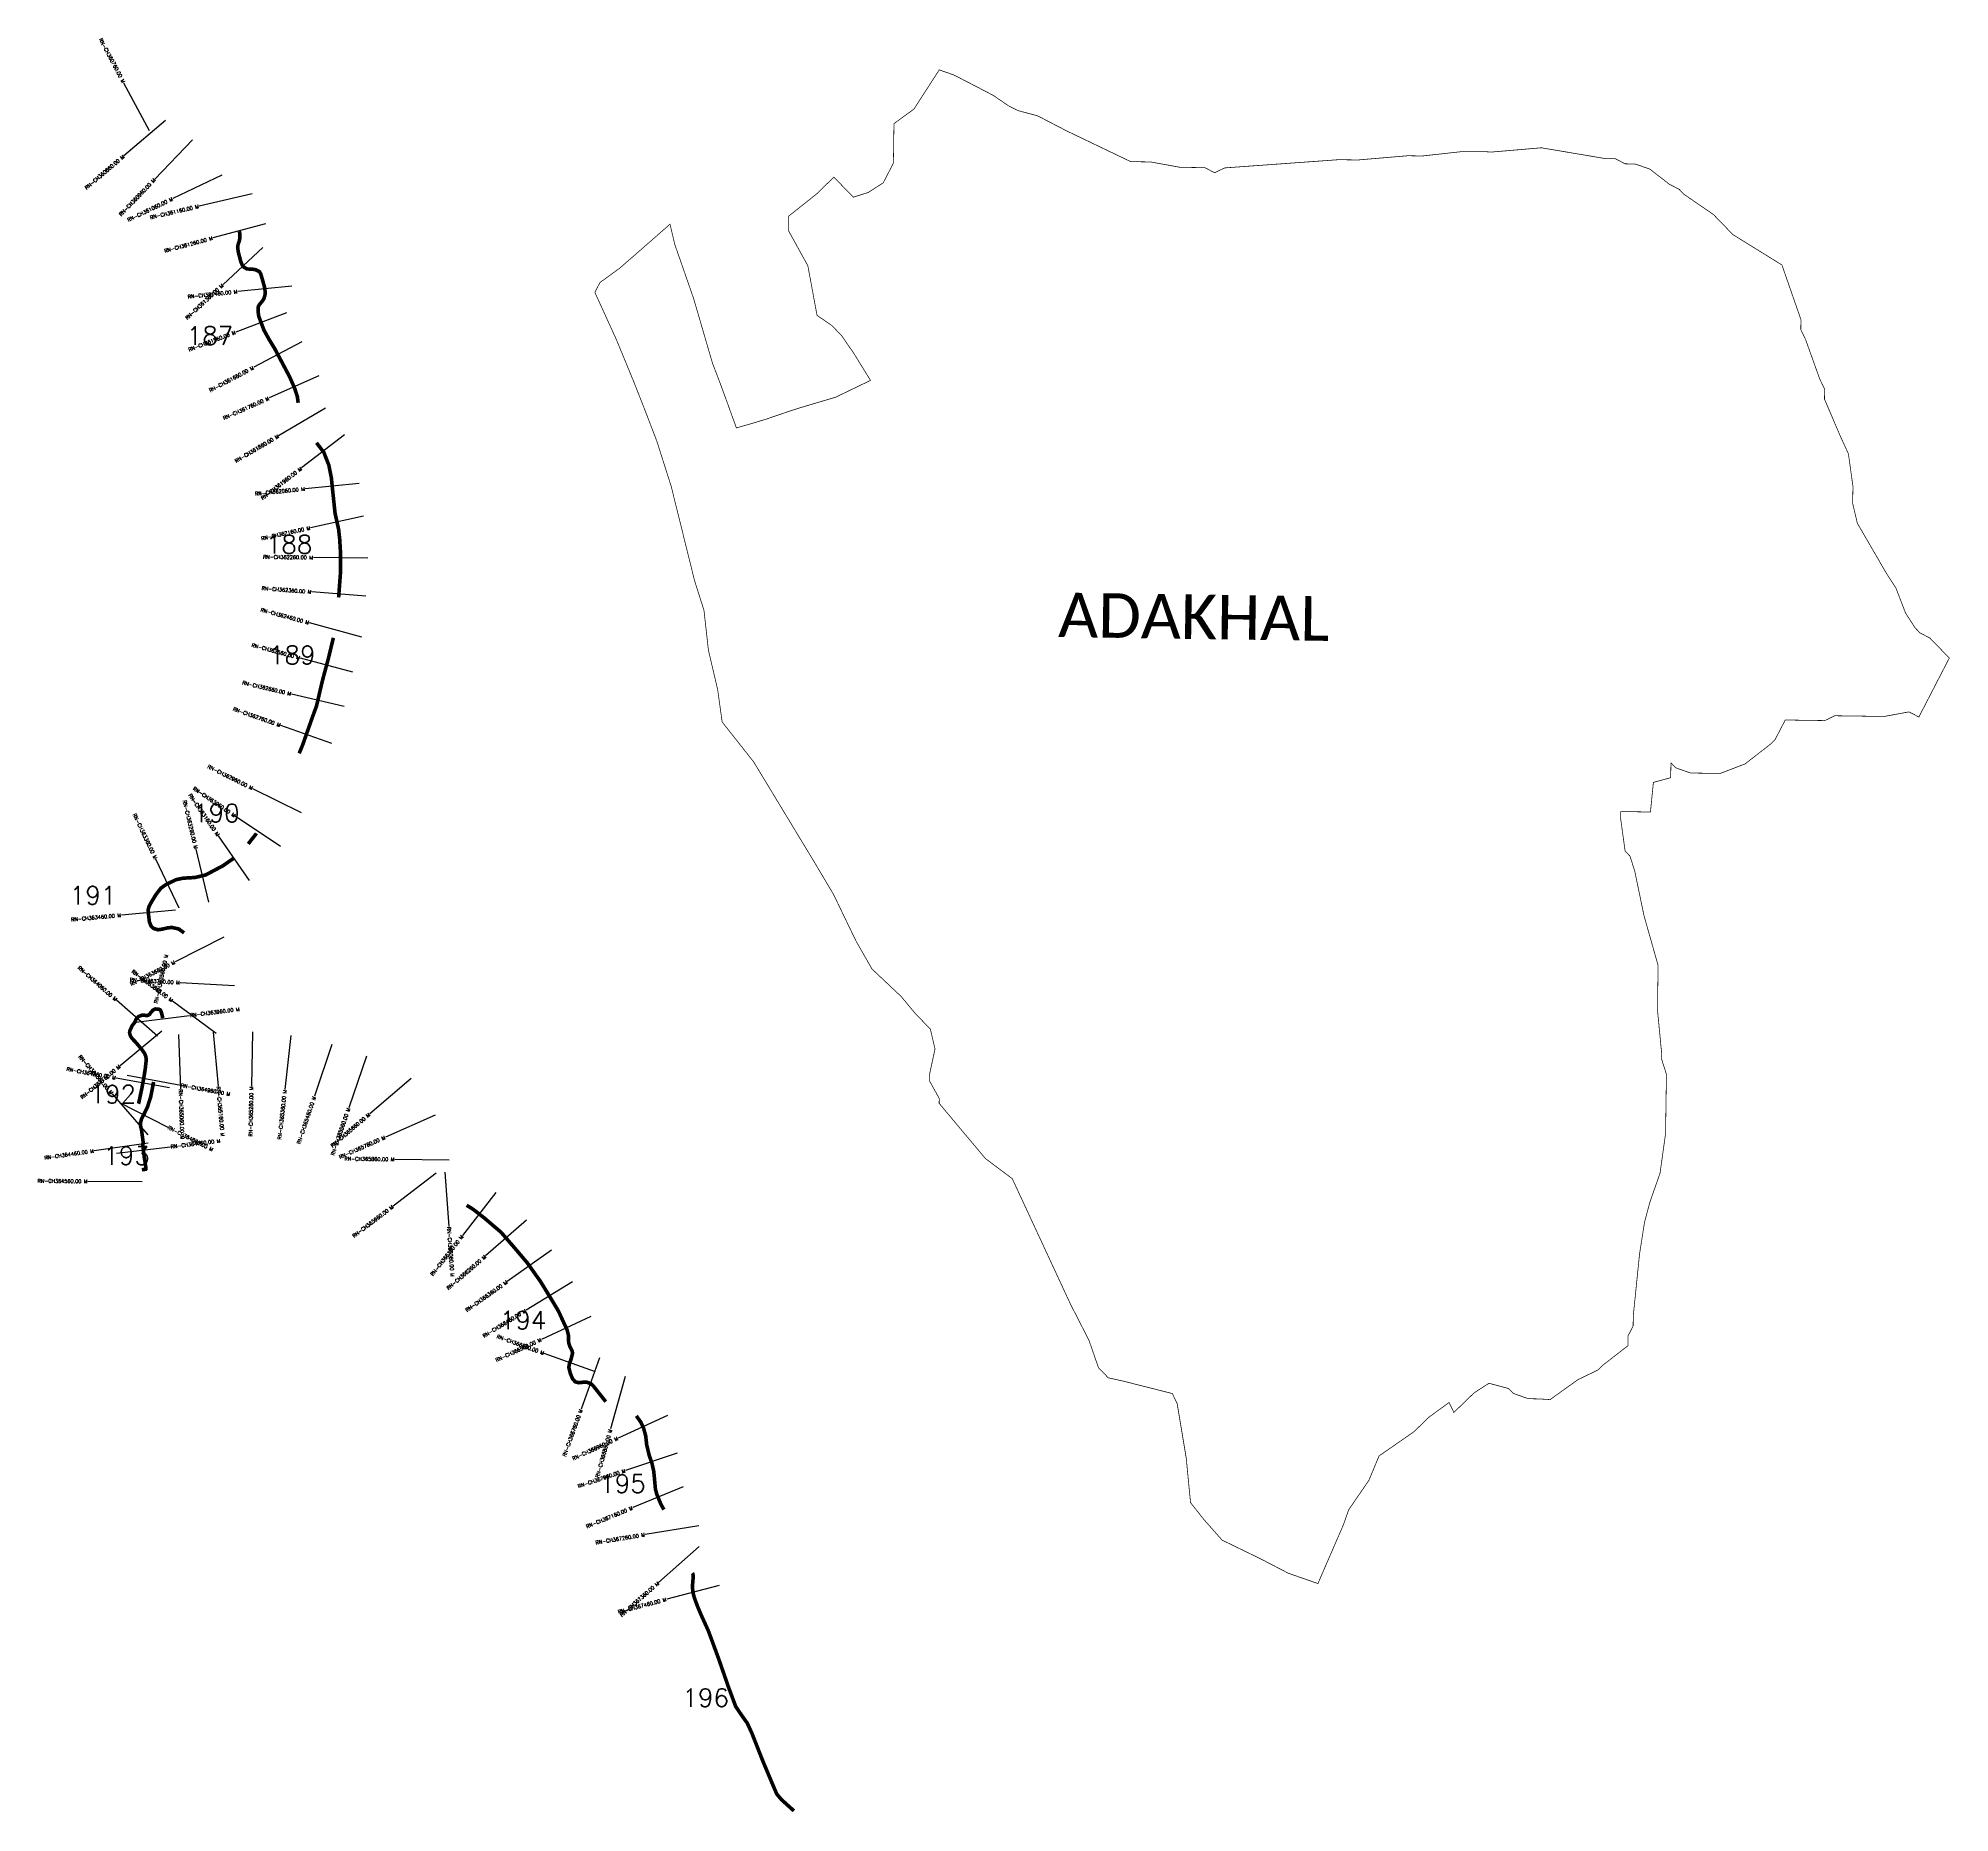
# Model space of a CAD drawing. Header units: metres. Extents: x 297222 to 302500, y 1968312 to 1973212.
import ezdxf
from ezdxf.enums import TextEntityAlignment as Align

# ---------------------------------------------------------------- set-up
doc = ezdxf.new("R2010")
doc.units = ezdxf.units.M
doc.header["$MEASUREMENT"] = 0
for name, color, linetype in [('ARTIFICIALLY PROTECTED', 4, 'Continuous'), ('CS', 134, 'Continuous'), ('CSMark', 6, 'Continuous'), ('VILLAGE NAME', 250, 'Continuous')]:
    doc.layers.add(name, color=color, linetype=linetype)
doc.styles.get("Standard").update_dxf_attribs({"font": 'simplex.shx'})

msp = doc.modelspace()

# ---------------------------------------------------------------- linework, layer by layer
at = {"color": 6, "const_width": 2, "flags": 128}
msp.add_lwpolyline([(298758.5, 1972509.9), (298772.6, 1972537), (298827.8, 1972577.2), (298896.9, 1972637.6), (298966.1, 1972698.1), (298974.9, 1972660.4), (298978.9, 1972643.3), (299031.4, 1972492.3), (299083.4, 1972314.1), (299106.4, 1972254), (299124.6, 1972204), (299149.3, 1972135.7), (299192, 1972147.9), (299230.9, 1972159.7), (299298.6, 1972182.8), (299327.8, 1972192.1), (299368.5, 1972204.2), (299423.4, 1972220.5), (299519.6, 1972266.9), (299472.9, 1972342.6), (299439.5, 1972390.9), (299412.6, 1972418.6), (299372, 1972446.4), (299346.7, 1972583.3), (299293.5, 1972679.7), (299294, 1972720.6), (299370, 1972781), (299418.5, 1972828), (299472.3, 1972772.7), (299513.4, 1972785.7), (299554.8, 1972812.4), (299582.8, 1972866.6), (299584.4, 1972975.8), (299639.6, 1973016), (299709.4, 1973124.2), (299750.2, 1973110), (299858.6, 1973053.8), (299899.2, 1973025.9), (299926.2, 1973011.9), (299980.7, 1972997.4), (300062, 1972955.3), (300238.2, 1972870.8), (300292.8, 1972870), (300374.5, 1972855.2), (300442.8, 1972854.2), (300469.9, 1972840.2), (300497.4, 1972853.5), (300811.7, 1972876.2), (300866.3, 1972875.5), (301003, 1972887.1), (301043.9, 1972886.5), (301145.9, 1972897.8), (301153.3, 1972898.6), (301195.7, 1972898.6), (301207.9, 1972898.6), (301235.3, 1972897.4), (301277.8, 1972901), (301371.9, 1972909.1), (301549, 1972879.2), (301576.3, 1972878.8), (301603.4, 1972864.8), (301630.7, 1972864.4), (301671.4, 1972850.2), (301725.5, 1972808.4), (301752.5, 1972794.4), (301766, 1972780.5), (301847.1, 1972724.8), (301900.9, 1972669.4), (302036.2, 1972585.5), (302088.7, 1972434.6), (302088.3, 1972407.3), (302101.5, 1972379.8), (302113.5, 1972346.3), (302140.9, 1972270), (302154.1, 1972242.5), (302153.7, 1972215.2), (302198.2, 1972111.2), (302219.8, 1972064), (302232.3, 1971974.7), (302231.5, 1971927.4), (302244.4, 1971872.6), (302315.9, 1971749.4), (302324.3, 1971734.9), (302340.1, 1971710.5), (302351, 1971693.5), (302377.4, 1971624.9), (302404, 1971583.5), (302417.5, 1971569.7), (302444.6, 1971555.7), (302498.4, 1971500.3), (302414.3, 1971337.6), (302387.1, 1971351.7), (302318.6, 1971339.1), (302182.1, 1971341), (302154.6, 1971327.7), (302045.4, 1971329.3), (302017.3, 1971275.1), (302003.5, 1971261.7), (301934.5, 1971208.1), (301865.8, 1971181.7), (301783.9, 1971182.9), (301743.2, 1971197.2), (301729.7, 1971211), (301729.1, 1971170.1), (301681.3, 1971157), (301673.1, 1971075.3), (301591.2, 1971076.5), (301591, 1971056), (301603.3, 1970967.1), (301616.8, 1970953.2), (301629.8, 1970912.1), (301655.4, 1970788.9), (301694.3, 1970651.8), (301693.1, 1970568.4), (301692.8, 1970526.3), (301704.4, 1970405.9), (301704.2, 1970392.2), (301717.3, 1970351.1), (301714.9, 1970187.3), (301699.7, 1970078.3), (301671.2, 1969996.8), (301656.8, 1969942.4), (301643, 1969854.8), (301625.7, 1969683.4), (301625.4, 1969656.1), (301611.3, 1969629), (301610.9, 1969601.7), (301541.9, 1969548.1), (301528.1, 1969534.7), (301473, 1969508.1), (301396, 1969453), (301366.6, 1969454.9), (301335.8, 1969455.5), (301295, 1969469.8), (301281.6, 1969483.6), (301227.2, 1969498.1), (301185.8, 1969471.3), (301130.4, 1969417.5), (301117.2, 1969445), (301062, 1969404.9), (301020.4, 1969364.5), (300923.9, 1969297.6), (300895.6, 1969229.8), (300839.8, 1969148.7), (300828.6, 1969116.4), (300826.6, 1969110.8), (300822.3, 1969100.2), (300801.3, 1969051.9), (300755, 1968945.1), (300673.5, 1968973.6), (300608.9, 1969007), (300592.2, 1969015.7), (300570.9, 1969026), (300531.5, 1969045.1), (300490.5, 1969065), (300439.4, 1969122.8), (300403.3, 1969168.6), (300397.3, 1969230.1), (300391.4, 1969291.7), (300366.3, 1969442.2), (300353, 1969469.7), (300314.8, 1969479.4), (300250.9, 1969495.6), (300218.1, 1969503.9), (300176.1, 1969513.2), (300149.2, 1969540.9), (300123, 1969616.4), (300070.9, 1969718.4), (299911, 1970063.1), (299836.7, 1970118.8), (299709.2, 1970270.8), (299709.4, 1970284.5), (299682.8, 1970332.6), (299683.1, 1970353.1), (299697.7, 1970421.2), (299684.9, 1970476), (299644.5, 1970517.5), (299604.3, 1970565.9), (299523.5, 1970642.1), (299479.8, 1970718.7), (299417.2, 1970848.4), (299362.1, 1970941), (299197.2, 1971213.4), (299110, 1971323.9), (299097.7, 1971412.8), (299072, 1971522.4), (299059.9, 1971631.8), (299033.8, 1971714.1), (298969.3, 1971974.4), (298930.1, 1972097.9), (298896.4, 1972185.8), (298865.7, 1972263.8), (298840.6, 1972324.6), (298818.1, 1972379.3), (298791.1, 1972438.5), (298758.5, 1972509.9)], dxfattribs=at)
at = {"layer": 'ARTIFICIALLY PROTECTED', "const_width": 10, "flags": 128}
for points in [[(297776.8, 1972678.4), (297778.5, 1972671.9), (297778.3, 1972658.8), (297776.3, 1972650.3), (297773.4, 1972642.1), (297772.2, 1972632.7), (297774.2, 1972620.3), (297781.1, 1972594.3), (297785.3, 1972584.4), (297790.9, 1972578.4), (297798.4, 1972574.5), (297812.4, 1972574.1), (297815.2, 1972573.6), (297822.2, 1972572.3), (297832.1, 1972567.3), (297835.9, 1972561.1), (297840.8, 1972544.8), (297847, 1972522.2), (297848.3, 1972509.3), (297847.7, 1972502.7), (297844.5, 1972491.9), (297840.6, 1972486), (297832.4, 1972476.2), (297829.5, 1972471.3), (297828.6, 1972467.2), (297828.5, 1972456.8), (297830.7, 1972443.2), (297845, 1972405.3), (297859.4, 1972379.4), (297874.6, 1972354.5), (297915.1, 1972278), (297929.7, 1972245.1), (297937.2, 1972221.5), (297939.3, 1972205)], [(297990, 1972094.6), (297994.4, 1972088.7), (298010, 1972068.5), (298023.8, 1972033.6), (298031, 1971997.9), (298034.5, 1971963.2), (298041.2, 1971900), (298051.1, 1971855.2), (298054, 1971828.6), (298056.5, 1971787), (298055.8, 1971730.5), (298051.1, 1971669.1), (298051, 1971667.6)], [(298036.7, 1971556.2), (298034.9, 1971549.6), (298023.1, 1971500.4), (298006.7, 1971439.5), (297989.8, 1971367.4), (297979.2, 1971338.5), (297951.5, 1971259.9), (297942.1, 1971237.2)], [(297824.2, 1971016.4), (297823.7, 1971015.6), (297801.4, 1970987.2)], [(297762.3, 1970948.2), (297731, 1970926.5), (297683.8, 1970901.5), (297656.1, 1970894.9), (297654.5, 1970894.5), (297621.1, 1970892.5), (297602.1, 1970888.4), (297575.3, 1970875.6), (297560.2, 1970865), (297546.8, 1970847.5), (297534.2, 1970826.8), (297527.7, 1970814.8), (297525.1, 1970805.6), (297526.5, 1970789.5), (297528.5, 1970771.9), (297533.1, 1970760.6), (297539.6, 1970754), (297552.1, 1970750.2), (297563.5, 1970751.7), (297579.7, 1970755.6), (297591.1, 1970756.4), (297609, 1970752.6), (297621, 1970744.1), (297624.3, 1970741.4)], [(297565, 1970506), (297564.3, 1970511.7), (297562.3, 1970520), (297559.7, 1970527.2), (297558.1, 1970529.2), (297554.6, 1970530.7), (297548.3, 1970531.3), (297545.7, 1970531.6), (297541.4, 1970530.2), (297538.1, 1970527.8), (297532.7, 1970522), (297529.4, 1970517.1), (297526.5, 1970514.9), (297522.5, 1970513.5), (297517.4, 1970513.7), (297513.8, 1970514.4), (297511.2, 1970514.7), (297507.9, 1970514.2), (297499.7, 1970511.3), (297496.7, 1970508.9), (297491.8, 1970503.3), (297489.5, 1970497.9), (297488.3, 1970494.8), (297486.1, 1970491.8), (297483.7, 1970489.1), (297481.1, 1970485.5), (297479.2, 1970481.4), (297475.2, 1970472.7), (297474.1, 1970469.5), (297473.9, 1970465.8), (297474.4, 1970462.6), (297476.3, 1970457.2), (297480, 1970450.9), (297491.5, 1970438.7), (297498.8, 1970430.2), (297507.1, 1970420.2), (297514.5, 1970410.1), (297517, 1970404.6), (297518.7, 1970399.6), (297519.7, 1970393.3), (297519.3, 1970385.5), (297517.1, 1970366), (297513.8, 1970345.7), (297508.3, 1970315.2), (297498.8, 1970270.3), (297498.6, 1970269.8)], [(297507.9, 1970087.5), (297512.2, 1970088.2), (297518.7, 1970089), (297519, 1970089.4), (297518.2, 1970098.2), (297516.8, 1970105.7), (297516.5, 1970109.5), (297515.8, 1970113.8), (297514.2, 1970123.3), (297511.2, 1970148.1), (297510.7, 1970155.9), (297511.1, 1970165.4), (297509.3, 1970179.1), (297507.2, 1970194.7), (297504.2, 1970209.1), (297504.1, 1970217.2), (297506.4, 1970226.9), (297514.1, 1970242), (297523.3, 1970261.2), (297532.3, 1970289.3), (297539.1, 1970324.2), (297540.2, 1970329.9)], [(298404.4, 1969989.5), (298421.7, 1969978.9), (298453.3, 1969954.4), (298499.6, 1969914.9), (298536, 1969872.9), (298571.5, 1969831.1), (298608.5, 1969778.9), (298644.7, 1969719.7), (298658.3, 1969696.7), (298682.1, 1969644.9), (298685.8, 1969629.9), (298685.7, 1969621.1), (298686.4, 1969609.4), (298689.9, 1969598.8), (298695.5, 1969588.2), (298696.9, 1969581), (298692.7, 1969564.1), (298688.2, 1969551.7), (298686.7, 1969541.8), (298690.8, 1969525.3), (298696.9, 1969510.6), (298704.5, 1969502.1), (298713.8, 1969499.6), (298725.8, 1969500.9), (298736.6, 1969500.9), (298747.4, 1969497), (298754.9, 1969490), (298784.8, 1969452.1), (298789, 1969447.9)], [(298873.1, 1969408.1), (298875.7, 1969404.4), (298885.7, 1969390.3), (298893.4, 1969373.3), (298899, 1969352.3), (298901.6, 1969328.3), (298908.4, 1969300), (298916.5, 1969275.8), (298921.1, 1969255.2), (298923.1, 1969235.3), (298925.7, 1969206), (298929.6, 1969191.6), (298940.9, 1969164.1), (298949.2, 1969149.3)], [(299028.2, 1968974.3), (299028.8, 1968973.5), (299030.3, 1968965.1), (299027.9, 1968937.7), (299029.1, 1968921.9), (299033.3, 1968905.8), (299041.8, 1968882.6), (299052.2, 1968858), (299071.8, 1968814.8), (299079.8, 1968793.3), (299099.9, 1968738.7), (299122.2, 1968674.5), (299126.6, 1968661.7), (299147.3, 1968606.1), (299162.7, 1968583.1), (299179.2, 1968559.9), (299191.8, 1968532.8), (299222.3, 1968455.2), (299249, 1968391.6), (299260.7, 1968364.2), (299273.1, 1968349.3), (299300.7, 1968324.3), (299308.2, 1968317.3)]]:
    msp.add_lwpolyline(points, dxfattribs=at)
at = {"layer": 'CS'}
for p, q in [((297528.6, 1972955.5), (297458.3, 1973087.9)), ((297572.6, 1972984.3), (297458.4, 1972887.1)), ((297647.9, 1972930.9), (297543.7, 1972822.9)), ((297728.8, 1972833.9), (297593.6, 1972769.1)), ((297811.9, 1972781.8), (297665.8, 1972747.8)), ((297848.9, 1972698.9), (297704.1, 1972660.1)), ((297841.5, 1972634.1), (297731.8, 1972531.9)), ((297921.8, 1972527.4), (297772.6, 1972512)), ((297907.1, 1972453.1), (297766.8, 1972400.2)), ((297949.4, 1972373.4), (297816.9, 1972303.1)), ((297996.6, 1972279.4), (297859.5, 1972218.4)), ((298014.6, 1972190.4), (297885.4, 1972114.1)), ((298067.4, 1972116.8), (297948.7, 1972025.1)), ((298107.9, 1971982.6), (297958.7, 1971967.6)), ((298119.8, 1971892.2), (297973.3, 1971860)), ((298131.4, 1971775.9), (297981.4, 1971777.8)), ((298126.5, 1971671.3), (297976.9, 1971682.7)), ((298115, 1971558.2), (297970.2, 1971597.4)), ((298090.3, 1971461.4), (297945.4, 1971500.4)), ((298066.7, 1971366.8), (297920.6, 1971401)), ((298032.6, 1971264.3), (297891.1, 1971314.1)), ((297948.6, 1971072.8), (297814.3, 1971139.7)), ((297890.2, 1970980.1), (297765.7, 1971063.8)), ((297804.7, 1970886.4), (297719.2, 1971009.6)), ((297611, 1970809.5), (297546.5, 1970944.9)), ((297692.6, 1970826.5), (297657.7, 1970972.4)), ((297600.5, 1970804.2), (297451.1, 1970790.6)), ((297733.7, 1970729.4), (297599.9, 1970661.7)), ((297550.8, 1970456.8), (297437.8, 1970555.6)), ((297763.2, 1970595.4), (297613.4, 1970604.1)), ((297490.8, 1970495.1), (297639.7, 1970513.7)), ((297712.7, 1970463.5), (297592.6, 1970553.3)), ((297562.8, 1970470.6), (297447.4, 1970374.8)), ((297609.3, 1970460.8), (297614.8, 1970310.9)), ((297705, 1970467.7), (297718.5, 1970318.3)), ((297813, 1970468.2), (297810.3, 1970318.2)), ((297919.4, 1970458.2), (297902.9, 1970309.1)), ((298032.5, 1970433), (297984.6, 1970290.8)), ((298127.6, 1970400.9), (298079, 1970258.9)), ((297467.4, 1970348.6), (297614.9, 1970321.3)), ((297524.7, 1970183.8), (297426.4, 1970297.1)), ((297584.3, 1970314.1), (297436.7, 1970340.8)), ((298251.4, 1970339.3), (298137, 1970242.2)), ((297446, 1970273.7), (297579.7, 1970205.5)), ((298317.5, 1970238), (298180.2, 1970177.7)), ((297524.7, 1970161.4), (297376.2, 1970140.1)), ((297437.5, 1970133.1), (297586.4, 1970151)), ((298356.2, 1970114.5), (298206.2, 1970116.3)), ((298344.3, 1970080.5), (298355.2, 1969930.9)), ((297508.9, 1970053.8), (297358.9, 1970055.5)), ((298320.8, 1970078.5), (298201.6, 1969987.5)), ((298485, 1970024.7), (298393.1, 1969906.2)), ((298570.1, 1969948.1), (298456.7, 1969849.8)), ((298638.9, 1969865.8), (298516.5, 1969779)), ((298696.9, 1969778.1), (298568.8, 1969700)), ((298747.5, 1969682), (298611.2, 1969619.4)), ((298759.9, 1969529.4), (298618.9, 1969580.5)), ((298770.9, 1969568.3), (298720.6, 1969427)), ((298842, 1969516.6), (298802.1, 1969372)), ((298959.5, 1969409.2), (298823, 1969347)), ((298985.7, 1969305.1), (298843.5, 1969257.5)), ((299002.3, 1969212.1), (298863.6, 1969154.9)), ((299045.8, 1969104.6), (298897.7, 1969080.4)), ((299047, 1969047.5), (298934.5, 1968948.2)), ((299102, 1968939.6), (298956.9, 1968901.7))]:
    msp.add_line(p, q, dxfattribs=at)

# ---------------------------------------------------------------- texts
at = {"char_height": 50, "attachment_point": 1}
for s, insert in [('187', (297631.7, 1972415.4)), ('188', (297850, 1971839.3)), ('189', (297858.7, 1971533.7)), ('190', (297649.2, 1971097.3)), ('191', (297308.7, 1970870.3)), ('192', (297363.1, 1970321.1)), ('193', (297401.4, 1970151.5)), ('194', (298495.9, 1969697.4)), ('195', (298770.5, 1969245.8)), ('196', (299000.4, 1968654.9))]:
    msp.add_mtext_dynamic_manual_height_columns(s, width=84.374, gutter_width=1, heights=[74.2], dxfattribs=dict(at, insert=insert))
at = {"layer": 'CSMark'}
for s, rotation, p in [('RN-CH360760.00 M', 297.9643, (297457.8, 1973088.8)), ('RN-CH360860.00 M', 40.4172, (297457.6, 1972886.4)), ('RN-CH360960.00 M', 46.0434, (297543, 1972822.2)), ('RN-CH361060.00 M', 25.6272, (297592.7, 1972768.6)), ('RN-CH361160.00 M', 13.0853, (297664.8, 1972747.6)), ('RN-CH361260.00 M', 15.0023, (297703.1, 1972659.8)), ('RN-CH361360.00 M', 42.9504, (297731, 1972531.2)), ('RN-CH361460.00 M', 5.8965, (297771.6, 1972511.9)), ('RN-CH361560.00 M', 20.6514, (297765.8, 1972399.8)), ('RN-CH361660.00 M', 27.9289, (297816, 1972302.6)), ('RN-CH361760.00 M', 24.0012, (297858.6, 1972218)), ('RN-CH361860.00 M', 30.5837, (297884.6, 1972113.6)), ('RN-CH361960.00 M', 37.6947, (297947.9, 1972024.5)), ('RN-CH362060.00 M', 5.7334, (297957.7, 1971967.5)), ('RN-CH362160.00 M', 12.4191, (297972.3, 1971859.7)), ('RN-CH362260.00 M', 359.2707, (297980.4, 1971777.8)), ('RN-CH362360.00 M', 355.6463, (297975.9, 1971682.7)), ('RN-CH362460.00 M', 344.8554, (297969.2, 1971597.7)), ('RN-CH362560.00 M', 344.9345, (297944.4, 1971500.7)), ('RN-CH362660.00 M', 346.8097, (297919.7, 1971401.2)), ('RN-CH362760.00 M', 340.5857, (297890.1, 1971314.5)), ('RN-CH362960.00 M', 333.5149, (297813.4, 1971140.2)), ('RN-CH363060.00 M', 326.0623, (297764.9, 1971064.4)), ('RN-CH363260.00 M', 283.4479, (297657.4, 1970973.4)), ('RN-CH363160.00 M', 304.7822, (297718.6, 1971010.4)), ('RN-CH363360.00 M', 295.4644, (297546, 1970945.9)), ('RN-CH363460.00 M', 5.1971, (297450.1, 1970790.5)), ('RN-CH363660.00 M', 26.8323, (297599, 1970661.3)), ('RN-CH363560.00 M', 77.9364, (297575.5, 1970682)), ('RN-CH364060.00 M', 318.8436, (297437.1, 1970556.2)), ('RN-CH363760.00 M', 356.6686, (297612.4, 1970604.2)), ('RN-CH363860.00 M', 323.2061, (297591.8, 1970553.9)), ('RN-CH364360.00 M', 310.9037, (297425.8, 1970297.9)), ('RN-CH364260.00 M', 349.7249, (297435.7, 1970341)), ('RN-CH364160.00 M', 39.722, (297446.6, 1970374.1)), ('RN-CH365260.00 M', 88.9726, (297810.3, 1970317.2)), ('RN-CH365360.00 M', 83.7016, (297902.8, 1970308.1)), ('RN-CH365460.00 M', 71.4061, (297984.3, 1970289.8)), ('RN-CH365660.00 M', 40.3435, (298136.3, 1970241.5)), ('RN-CH365560.00 M', 71.1142, (298078.7, 1970258)), ('RN-CH364460.00 M', 8.1906, (297375.2, 1970139.9)), ('RN-CH365760.00 M', 23.6801, (298179.3, 1970177.3)), ('RN-CH365860.00 M', 359.2821, (298205.2, 1970116.3)), ('RN-CH364560.00 M', 359.3643, (297357.9, 1970055.5)), ('RN-CH365960.00 M', 37.3302, (298200.8, 1969986.9)), ('RN-CH366160.00 M', 52.2201, (298392.5, 1969905.4)), ('RN-CH366260.00 M', 40.915, (298456, 1969849.2)), ('RN-CH366360.00 M', 35.3336, (298515.7, 1969778.5)), ('RN-CH366460.00 M', 31.4058, (298568, 1969699.5)), ('RN-CH366560.00 M', 24.6749, (298610.3, 1969619)), ('RN-CH366660.00 M', 340.0766, (298617.9, 1969580.9)), ('RN-CH366760.00 M', 70.3995, (298720.2, 1969426)), ('RN-CH366960.00 M', 24.5207, (298822.1, 1969346.6)), ('RN-CH366860.00 M', 74.5635, (298801.8, 1969371)), ('RN-CH367060.00 M', 18.5228, (298842.6, 1969257.1)), ('RN-CH367160.00 M', 22.3927, (298862.6, 1969154.5)), ('RN-CH367260.00 M', 9.2831, (298896.7, 1969080.3)), ('RN-CH367360.00 M', 41.4217, (298933.8, 1968947.5)), ('RN-CH367460.00 M', 14.642, (298955.9, 1968901.4))]:
    msp.add_text(s, height=10, rotation=rotation, dxfattribs=at).set_placement(p, align=Align.MIDDLE_RIGHT)
for s, rotation, p in [('RN-CH363960.00 M', 7.1327, (297640.7, 1970513.9)), ('RN-CH365060.00 M', 272.0707, (297614.8, 1970309.9)), ('RN-CH364960.00 M', 349.5265, (297615.8, 1970321.1)), ('RN-CH365160.00 M', 275.1319, (297718.6, 1970317.3)), ('RN-CH364860.00 M', 332.9837, (297580.6, 1970205.1)), ('RN-CH364760.00 M', 6.8633, (297587.4, 1970151.1)), ('RN-CH366060.00 M', 274.1921, (298355.3, 1969929.9))]:
    msp.add_text(s, height=10, rotation=rotation, dxfattribs=at).set_placement(p, align=Align.MIDDLE_LEFT)
at = {"layer": 'VILLAGE NAME', "insert": (300038.9, 1971681.2), "char_height": 122.778, "attachment_point": 1, "rotation": 359.1736}
msp.add_mtext_dynamic_manual_height_columns('{\\fCalibri|b0|i0|c0|p34;ADAKHAL} ', width=1567.05, gutter_width=613.9, heights=[32.3], dxfattribs=at)

doc.saveas('drawing.dxf')
